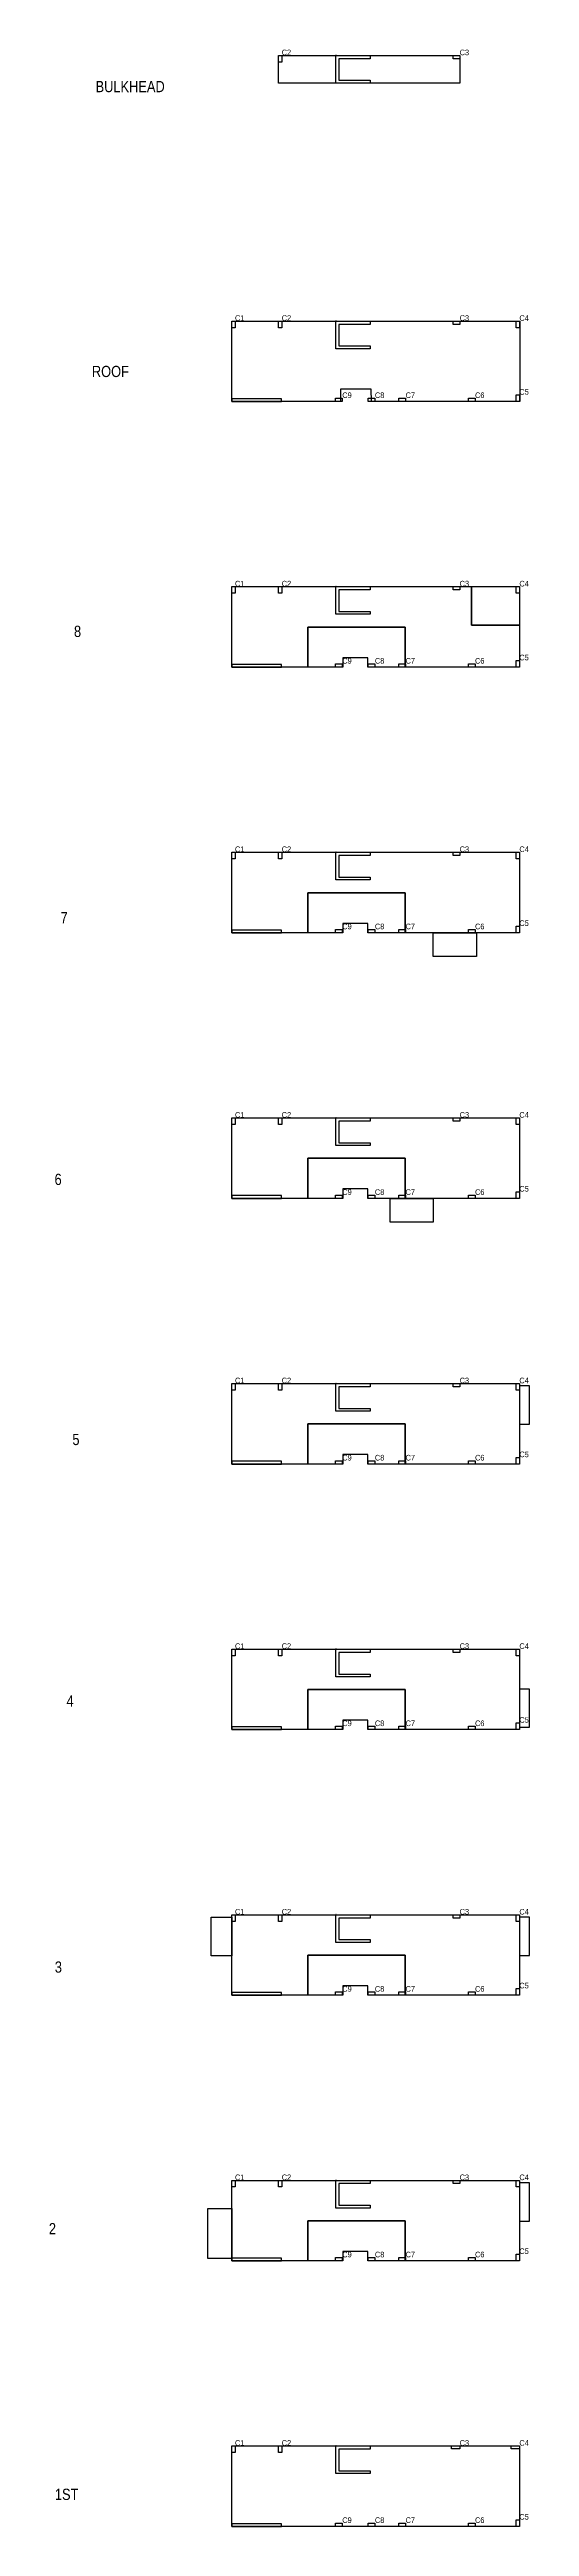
# Model space of a CAD drawing. Header units: inches. Extents: x 6 to 1742, y 2 to 8954.
import ezdxf

# ---------------------------------------------------------------- set-up
doc = ezdxf.new("R2010")
doc.units = ezdxf.units.IN
doc.header["$MEASUREMENT"] = 0
doc.header["$PDMODE"] = 98
for name, color, linetype in [('ADDITIONAL-LOAD', 3, 'Continuous'), ('BOUNDARY', 5, 'Continuous'), ('COL', 6, 'Continuous'), ('COL-LABEL', 2, 'Continuous'), ('datum', 7, 'Continuous'), ('STORY', 1, 'Continuous'), ('WALL', 1, 'Continuous')]:
    doc.layers.add(name, color=color, linetype=linetype)
doc.styles.add('3-32 ANNOTATIVE', font='Arial Narrow.ttf', dxfattribs={"height": 0.09375})

msp = doc.modelspace()

# ---------------------------------------------------------------- linework, layer by layer
at = {"layer": 'ADDITIONAL-LOAD'}
for points in [[(833.8, 8932.8), (1489.3, 8932.8), (1489.3, 8833.1), (833.8, 8833.1)], [(664.8, 7972.8), (1533.5, 7972.8), (1707.3, 7972.8), (1707.3, 7825.8), (1707.3, 7681.8), (1293.8, 7681.8), (1170, 7681.8), (1169.8, 7726.8), (1057.8, 7726.8), (1057.8, 7681.8), (941.8, 7681.8), (664.8, 7681.8)], [(1531.5, 7012.8), (1705.3, 7012.8), (1705.3, 6873.6), (1531.5, 6873.6)], [(939.8, 6866.8), (1291.8, 6866.8), (1291.8, 6721.8), (1156.8, 6721.8), (1156.8, 6755.8), (1066.9, 6755.8), (1066.9, 6721.8), (939.8, 6721.8)], [(939.8, 5906.8), (1291.8, 5906.8), (1291.8, 5761.8), (1156.8, 5761.8), (1156.8, 5795.8), (1066.9, 5795.8), (1066.9, 5761.8), (939.8, 5761.8)], [(1393.8, 5761.8), (1549.8, 5761.8), (1549.8, 5675.8), (1393.8, 5675.8)], [(939.8, 4946.8), (1291.8, 4946.8), (1291.8, 4801.8), (1156.8, 4801.8), (1156.8, 4835.8), (1066.9, 4835.8), (1066.9, 4801.8), (939.8, 4801.8)], [(1237.8, 4801.8), (1393.8, 4801.8), (1393.8, 4715.8), (1237.8, 4715.8)], [(1705.3, 3985.8), (1741.8, 3985.8), (1741.8, 4123.8), (1705.3, 4123.8)], [(939.8, 3986.8), (1291.8, 3986.8), (1291.8, 3841.8), (1156.8, 3841.8), (1156.8, 3875.8), (1066.9, 3875.8), (1066.9, 3841.8), (939.8, 3841.8)], [(939.8, 3026.8), (1291.8, 3026.8), (1291.8, 2881.8), (1156.8, 2881.8), (1156.8, 2915.8), (1066.9, 2915.8), (1066.9, 2881.8), (939.8, 2881.8)], [(1705.3, 2890.2), (1741.8, 2890.2), (1741.8, 3028.2), (1705.3, 3028.2)], [(590.8, 2203.8), (664.8, 2203.8), (664.8, 2063.8), (590.8, 2063.8)], [(1705.3, 2065.8), (1741.8, 2065.8), (1741.8, 2203.8), (1705.3, 2203.8)], [(939.8, 2066.8), (1291.8, 2066.8), (1291.8, 1921.8), (1156.8, 1921.8), (1156.8, 1955.8), (1066.9, 1955.8), (1066.9, 1921.8), (939.8, 1921.8)], [(1705.3, 1105.8), (1741.8, 1105.8), (1741.8, 1243.8), (1705.3, 1243.8)], [(578.8, 1150.8), (664.8, 1150.8), (664.8, 970.8), (578.8, 970.8)], [(939.8, 1106.8), (1291.8, 1106.8), (1291.8, 961.8), (1156.8, 961.8), (1156.8, 995.8), (1066.9, 995.8), (1066.9, 961.8), (939.8, 961.8)]]:
    msp.add_lwpolyline(points, close=True, dxfattribs=at)
at = {"layer": 'BOUNDARY'}
for points in [[(664.8, 7012.8), (1531.5, 7012.8), (1531.5, 6873.6), (1705.3, 6873.6), (1705.3, 6721.8), (1291.8, 6721.8), (1291.8, 6866.8), (939.8, 6866.8), (939.8, 6721.8), (664.8, 6721.8)], [(664.8, 6052.8), (1531.5, 6052.8), (1705.3, 6052.8), (1705.3, 5913.6), (1705.3, 5761.8), (1291.8, 5761.8), (1291.8, 5906.8), (939.8, 5906.8), (939.8, 5761.8), (664.8, 5761.8)], [(664.8, 5092.8), (1531.5, 5092.8), (1705.3, 5092.8), (1705.3, 4953.6), (1705.3, 4801.8), (1291.8, 4801.8), (1291.8, 4946.8), (939.8, 4946.8), (939.8, 4801.8), (664.8, 4801.8)], [(664.8, 4132.8), (1531.5, 4132.8), (1705.3, 4132.8), (1705.3, 3993.6), (1705.3, 3841.8), (1291.8, 3841.8), (1291.8, 3986.8), (939.8, 3986.8), (939.8, 3841.8), (664.8, 3841.8)], [(664.8, 3172.8), (1531.5, 3172.8), (1705.3, 3172.8), (1705.3, 3033.6), (1705.3, 2881.8), (1291.8, 2881.8), (1291.8, 3026.8), (939.8, 3026.8), (939.8, 2881.8), (664.8, 2881.8)], [(664.8, 2212.8), (1531.5, 2212.8), (1705.3, 2212.8), (1705.3, 2073.6), (1705.3, 1921.8), (1291.8, 1921.8), (1291.8, 2066.8), (939.8, 2066.8), (939.8, 1921.8), (664.8, 1921.8)], [(664.8, 1252.8), (1531.5, 1252.8), (1705.3, 1252.8), (1705.3, 1113.6), (1705.3, 961.8), (1291.8, 961.8), (1291.8, 1106.8), (939.8, 1106.8), (939.8, 961.8), (664.8, 961.8)], [(664.8, 292.8), (1531.5, 292.8), (1705.3, 292.8), (1705.3, 153.6), (1705.3, 1.8), (664.8, 1.8)]]:
    msp.add_lwpolyline(points, close=True, dxfattribs=at)
at = {"layer": 'COL'}
for points in [[(833.8, 8932.8), (845.8, 8932.8), (845.8, 8908.8), (833.8, 8908.8)], [(1465.3, 8932.8), (1489.3, 8932.8), (1489.3, 8920.8), (1465.3, 8920.8)], [(664.8, 7972.8), (676.8, 7972.8), (676.8, 7948.8), (664.8, 7948.8)], [(833.8, 7972.8), (845.8, 7972.8), (845.8, 7948.8), (833.8, 7948.8)], [(1465.3, 7972.8), (1489.3, 7972.8), (1489.3, 7960.8), (1465.3, 7960.8)], [(1693.3, 7972.8), (1705.3, 7972.8), (1705.3, 7948.8), (1693.3, 7948.8)], [(1693.3, 7705.8), (1705.3, 7705.8), (1705.3, 7681.8), (1693.3, 7681.8)], [(1040.8, 7693.8), (1064.8, 7693.8), (1064.8, 7681.8), (1040.8, 7681.8)], [(1158.8, 7693.8), (1182.8, 7693.8), (1182.8, 7681.8), (1158.8, 7681.8)], [(1269.8, 7693.8), (1293.8, 7693.8), (1293.8, 7681.8), (1269.8, 7681.8)], [(1521, 7693.8), (1545, 7693.8), (1545, 7681.8), (1521, 7681.8)], [(664.8, 7012.8), (676.8, 7012.8), (676.8, 6988.8), (664.8, 6988.8)], [(833.8, 7012.8), (845.8, 7012.8), (845.8, 6988.8), (833.8, 6988.8)], [(1465.3, 7012.8), (1489.3, 7012.8), (1489.3, 7000.8), (1465.3, 7000.8)], [(1693.3, 7012.8), (1705.3, 7012.8), (1705.3, 6988.8), (1693.3, 6988.8)], [(1040.8, 6733.8), (1064.8, 6733.8), (1064.8, 6721.8), (1040.8, 6721.8)], [(1158.8, 6733.8), (1182.8, 6733.8), (1182.8, 6721.8), (1158.8, 6721.8)], [(1269.8, 6733.8), (1293.8, 6733.8), (1293.8, 6721.8), (1269.8, 6721.8)], [(1521, 6733.8), (1545, 6733.8), (1545, 6721.8), (1521, 6721.8)], [(1693.3, 6745.8), (1705.3, 6745.8), (1705.3, 6721.8), (1693.3, 6721.8)], [(664.8, 6052.8), (676.8, 6052.8), (676.8, 6028.8), (664.8, 6028.8)], [(833.8, 6052.8), (845.8, 6052.8), (845.8, 6028.8), (833.8, 6028.8)], [(1465.3, 6052.8), (1489.3, 6052.8), (1489.3, 6040.8), (1465.3, 6040.8)], [(1693.3, 6052.8), (1705.3, 6052.8), (1705.3, 6028.8), (1693.3, 6028.8)], [(1040.8, 5773.8), (1064.8, 5773.8), (1064.8, 5761.8), (1040.8, 5761.8)], [(1158.8, 5773.8), (1182.8, 5773.8), (1182.8, 5761.8), (1158.8, 5761.8)], [(1269.8, 5773.8), (1293.8, 5773.8), (1293.8, 5761.8), (1269.8, 5761.8)], [(1521, 5773.8), (1545, 5773.8), (1545, 5761.8), (1521, 5761.8)], [(1693.3, 5785.8), (1705.3, 5785.8), (1705.3, 5761.8), (1693.3, 5761.8)], [(664.8, 5092.8), (676.8, 5092.8), (676.8, 5068.8), (664.8, 5068.8)], [(833.8, 5092.8), (845.8, 5092.8), (845.8, 5068.8), (833.8, 5068.8)], [(1465.3, 5092.8), (1489.3, 5092.8), (1489.3, 5080.8), (1465.3, 5080.8)], [(1693.3, 5092.8), (1705.3, 5092.8), (1705.3, 5068.8), (1693.3, 5068.8)], [(1040.8, 4813.8), (1064.8, 4813.8), (1064.8, 4801.8), (1040.8, 4801.8)], [(1158.8, 4813.8), (1182.8, 4813.8), (1182.8, 4801.8), (1158.8, 4801.8)], [(1269.8, 4813.8), (1293.8, 4813.8), (1293.8, 4801.8), (1269.8, 4801.8)], [(1521, 4813.8), (1545, 4813.8), (1545, 4801.8), (1521, 4801.8)], [(1693.3, 4825.8), (1705.3, 4825.8), (1705.3, 4801.8), (1693.3, 4801.8)], [(664.8, 4132.8), (676.8, 4132.8), (676.8, 4108.8), (664.8, 4108.8)], [(833.8, 4132.8), (845.8, 4132.8), (845.8, 4108.8), (833.8, 4108.8)], [(1465.3, 4132.8), (1489.3, 4132.8), (1489.3, 4120.8), (1465.3, 4120.8)], [(1693.3, 4132.8), (1705.3, 4132.8), (1705.3, 4108.8), (1693.3, 4108.8)], [(1040.8, 3853.8), (1064.8, 3853.8), (1064.8, 3841.8), (1040.8, 3841.8)], [(1158.8, 3853.8), (1182.8, 3853.8), (1182.8, 3841.8), (1158.8, 3841.8)], [(1269.8, 3853.8), (1293.8, 3853.8), (1293.8, 3841.8), (1269.8, 3841.8)], [(1521, 3853.8), (1545, 3853.8), (1545, 3841.8), (1521, 3841.8)], [(1693.3, 3865.8), (1705.3, 3865.8), (1705.3, 3841.8), (1693.3, 3841.8)], [(664.8, 3172.8), (676.8, 3172.8), (676.8, 3148.8), (664.8, 3148.8)], [(833.8, 3172.8), (845.8, 3172.8), (845.8, 3148.8), (833.8, 3148.8)], [(1465.3, 3172.8), (1489.3, 3172.8), (1489.3, 3160.8), (1465.3, 3160.8)], [(1693.3, 3172.8), (1705.3, 3172.8), (1705.3, 3148.8), (1693.3, 3148.8)], [(1040.8, 2893.8), (1064.8, 2893.8), (1064.8, 2881.8), (1040.8, 2881.8)], [(1158.8, 2893.8), (1182.8, 2893.8), (1182.8, 2881.8), (1158.8, 2881.8)], [(1269.8, 2893.8), (1293.8, 2893.8), (1293.8, 2881.8), (1269.8, 2881.8)], [(1521, 2893.8), (1545, 2893.8), (1545, 2881.8), (1521, 2881.8)], [(1693.3, 2905.8), (1705.3, 2905.8), (1705.3, 2881.8), (1693.3, 2881.8)], [(664.8, 2212.8), (676.8, 2212.8), (676.8, 2188.8), (664.8, 2188.8)], [(833.8, 2212.8), (845.8, 2212.8), (845.8, 2188.8), (833.8, 2188.8)], [(1465.3, 2212.8), (1489.3, 2212.8), (1489.3, 2200.8), (1465.3, 2200.8)], [(1693.3, 2212.8), (1705.3, 2212.8), (1705.3, 2188.8), (1693.3, 2188.8)], [(1040.8, 1933.8), (1064.8, 1933.8), (1064.8, 1921.8), (1040.8, 1921.8)], [(1158.8, 1933.8), (1182.8, 1933.8), (1182.8, 1921.8), (1158.8, 1921.8)], [(1269.8, 1933.8), (1293.8, 1933.8), (1293.8, 1921.8), (1269.8, 1921.8)], [(1521, 1933.8), (1545, 1933.8), (1545, 1921.8), (1521, 1921.8)], [(1693.3, 1945.8), (1705.3, 1945.8), (1705.3, 1921.8), (1693.3, 1921.8)], [(664.8, 1252.8), (676.8, 1252.8), (676.8, 1228.8), (664.8, 1228.8)], [(833.8, 1252.8), (845.8, 1252.8), (845.8, 1228.8), (833.8, 1228.8)], [(1465.3, 1252.8), (1489.3, 1252.8), (1489.3, 1240.8), (1465.3, 1240.8)], [(1693.3, 1252.8), (1705.3, 1252.8), (1705.3, 1228.8), (1693.3, 1228.8)], [(1693.3, 985.8), (1705.3, 985.8), (1705.3, 961.8), (1693.3, 961.8)], [(1040.8, 973.8), (1064.8, 973.8), (1064.8, 961.8), (1040.8, 961.8)], [(1158.8, 973.8), (1182.8, 973.8), (1182.8, 961.8), (1158.8, 961.8)], [(1269.8, 973.8), (1293.8, 973.8), (1293.8, 961.8), (1269.8, 961.8)], [(1521, 973.8), (1545, 973.8), (1545, 961.8), (1521, 961.8)], [(664.8, 292.8), (676.8, 292.8), (676.8, 268.8), (664.8, 268.8)], [(833.8, 292.8), (845.8, 292.8), (845.8, 268.8), (833.8, 268.8)], [(1459.3, 292.8), (1489.3, 292.8), (1489.3, 282.8), (1459.3, 282.8)], [(1675.3, 292.8), (1705.3, 292.8), (1705.3, 282.8), (1675.3, 282.8)], [(1040.8, 13.8), (1064.8, 13.8), (1064.8, 1.8), (1040.8, 1.8)], [(1158.8, 13.8), (1182.8, 13.8), (1182.8, 1.8), (1158.8, 1.8)], [(1269.8, 13.8), (1293.8, 13.8), (1293.8, 1.8), (1269.8, 1.8)], [(1521, 13.8), (1545, 13.8), (1545, 1.8), (1521, 1.8)], [(1693.3, 25.8), (1705.3, 25.8), (1705.3, 1.8), (1693.3, 1.8)]]:
    msp.add_lwpolyline(points, close=True, dxfattribs=at)
at = {"layer": 'datum'}
for p in [(1041.8, 8932.8), (1041.8, 7972.8), (1041.8, 7012.8), (1041.8, 6052.8), (1041.8, 5092.8), (1041.8, 4132.8), (1041.8, 3172.8), (1041.8, 2212.8), (1041.8, 1252.8), (1041.8, 292.8)]:
    msp.add_point(p, dxfattribs=at)
at = {"layer": 'WALL'}
for points in [[(1165.8, 8920.8), (1165.8, 8920.8), (1051.8, 8920.8), (1051.8, 8842.8), (1165.8, 8842.8), (1165.8, 8832.8), (1041.8, 8832.8), (1041.8, 8932.8), (1165.8, 8932.8)], [(1165.8, 7960.8), (1165.8, 7960.8), (1051.8, 7960.8), (1051.8, 7882.8), (1165.8, 7882.8), (1165.8, 7872.8), (1041.8, 7872.8), (1041.8, 7972.8), (1165.8, 7972.8)], [(664.8, 7681.8), (844.8, 7681.8), (844.8, 7691.8), (664.8, 7691.8)], [(1165.8, 7000.8), (1165.8, 7000.8), (1051.8, 7000.8), (1051.8, 6922.8), (1165.8, 6922.8), (1165.8, 6912.8), (1041.8, 6912.8), (1041.8, 7012.8), (1165.8, 7012.8)], [(664.8, 6721.8), (844.8, 6721.8), (844.8, 6731.8), (664.8, 6731.8)], [(1165.8, 6040.8), (1165.8, 6040.8), (1051.8, 6040.8), (1051.8, 5962.8), (1165.8, 5962.8), (1165.8, 5952.8), (1041.8, 5952.8), (1041.8, 6052.8), (1165.8, 6052.8)], [(664.8, 5761.8), (844.8, 5761.8), (844.8, 5771.8), (664.8, 5771.8)], [(1165.8, 5080.8), (1165.8, 5080.8), (1051.8, 5080.8), (1051.8, 5002.8), (1165.8, 5002.8), (1165.8, 4992.8), (1041.8, 4992.8), (1041.8, 5092.8), (1165.8, 5092.8)], [(664.8, 4801.8), (844.8, 4801.8), (844.8, 4811.8), (664.8, 4811.8)], [(1165.8, 4120.8), (1165.8, 4120.8), (1051.8, 4120.8), (1051.8, 4042.8), (1165.8, 4042.8), (1165.8, 4032.8), (1041.8, 4032.8), (1041.8, 4132.8), (1165.8, 4132.8)], [(664.8, 3841.8), (844.8, 3841.8), (844.8, 3851.8), (664.8, 3851.8)], [(1165.8, 3160.8), (1165.8, 3160.8), (1051.8, 3160.8), (1051.8, 3082.8), (1165.8, 3082.8), (1165.8, 3072.8), (1041.8, 3072.8), (1041.8, 3172.8), (1165.8, 3172.8)], [(664.8, 2881.8), (844.8, 2881.8), (844.8, 2891.8), (664.8, 2891.8)], [(1165.8, 2200.8), (1165.8, 2200.8), (1051.8, 2200.8), (1051.8, 2122.8), (1165.8, 2122.8), (1165.8, 2112.8), (1041.8, 2112.8), (1041.8, 2212.8), (1165.8, 2212.8)], [(664.8, 1921.8), (844.8, 1921.8), (844.8, 1931.8), (664.8, 1931.8)], [(1165.8, 1240.8), (1165.8, 1240.8), (1051.8, 1240.8), (1051.8, 1162.8), (1165.8, 1162.8), (1165.8, 1152.8), (1041.8, 1152.8), (1041.8, 1252.8), (1165.8, 1252.8)], [(664.8, 961.8), (844.8, 961.8), (844.8, 971.8), (664.8, 971.8)], [(1165.8, 280.8), (1165.8, 280.8), (1051.8, 280.8), (1051.8, 202.8), (1165.8, 202.8), (1165.8, 192.8), (1041.8, 192.8), (1041.8, 292.8), (1165.8, 292.8)], [(664.8, 1.8), (844.8, 1.8), (844.8, 11.8), (664.8, 11.8)]]:
    msp.add_lwpolyline(points, close=True, dxfattribs=at)

# ---------------------------------------------------------------- texts
at = {"layer": 'COL-LABEL', "char_height": 20.25, "attachment_point": 1, "style": '3-32 ANNOTATIVE'}
for s, insert in [('C2', (845.8, 8953.8)), ('C3', (1489.3, 8953.8)), ('C1', (676.8, 7993.8)), ('C2', (845.8, 7993.8)), ('C3', (1489.3, 7993.8)), ('C4', (1705.3, 7993.8)), ('C9', (1064.8, 7714.8)), ('C8', (1182.8, 7714.8)), ('C7', (1293.8, 7714.8)), ('C6', (1545, 7714.8)), ('C5', (1705.3, 7726.8)), ('C1', (676.8, 7033.8)), ('C2', (845.8, 7033.8)), ('C3', (1489.3, 7033.8)), ('C4', (1705.3, 7033.8)), ('C9', (1064.8, 6754.8)), ('C8', (1182.8, 6754.8)), ('C7', (1293.8, 6754.8)), ('C6', (1545, 6754.8)), ('C5', (1705.3, 6766.8)), ('C1', (676.8, 6073.8)), ('C2', (845.8, 6073.8)), ('C3', (1489.3, 6073.8)), ('C4', (1705.3, 6073.8)), ('C9', (1064.8, 5794.8)), ('C8', (1182.8, 5794.8)), ('C7', (1293.8, 5794.8)), ('C6', (1545, 5794.8)), ('C5', (1705.3, 5806.8)), ('C1', (676.8, 5113.8)), ('C2', (845.8, 5113.8)), ('C3', (1489.3, 5113.8)), ('C4', (1705.3, 5113.8)), ('C9', (1064.8, 4834.8)), ('C8', (1182.8, 4834.8)), ('C7', (1293.8, 4834.8)), ('C6', (1545, 4834.8)), ('C5', (1705.3, 4846.8)), ('C1', (676.8, 4153.8)), ('C2', (845.8, 4153.8)), ('C3', (1489.3, 4153.8)), ('C4', (1705.3, 4153.8)), ('C9', (1064.8, 3874.8)), ('C8', (1182.8, 3874.8)), ('C7', (1293.8, 3874.8)), ('C6', (1545, 3874.8)), ('C5', (1705.3, 3886.8)), ('C1', (676.8, 3193.8)), ('C2', (845.8, 3193.8)), ('C3', (1489.3, 3193.8)), ('C4', (1705.3, 3193.8)), ('C9', (1064.8, 2914.8)), ('C8', (1182.8, 2914.8)), ('C7', (1293.8, 2914.8)), ('C6', (1545, 2914.8)), ('C5', (1705.3, 2926.8)), ('C1', (676.8, 2233.8)), ('C2', (845.8, 2233.8)), ('C3', (1489.3, 2233.8)), ('C4', (1705.3, 2233.8)), ('C9', (1064.8, 1954.8)), ('C8', (1182.8, 1954.8)), ('C7', (1293.8, 1954.8)), ('C6', (1545, 1954.8)), ('C5', (1705.3, 1966.8)), ('C1', (676.8, 1273.8)), ('C2', (845.8, 1273.8)), ('C3', (1489.3, 1273.8)), ('C4', (1705.3, 1273.8)), ('C9', (1064.8, 994.8)), ('C8', (1182.8, 994.8)), ('C7', (1293.8, 994.8)), ('C6', (1545, 994.8)), ('C5', (1705.3, 1006.8)), ('C1', (676.8, 313.8)), ('C2', (845.8, 313.8)), ('C3', (1489.3, 313.8)), ('C4', (1705.3, 313.8)), ('C9', (1064.8, 34.8)), ('C8', (1182.8, 34.8)), ('C7', (1293.8, 34.8)), ('C6', (1545, 34.8)), ('C5', (1705.3, 46.8))]:
    msp.add_mtext(s, dxfattribs=dict(at, insert=insert))
at = {"layer": 'STORY', "char_height": 40.5, "attachment_point": 1, "style": '3-32 ANNOTATIVE'}
for s, insert in [('BULKHEAD', (172.6, 8840.5)), ('ROOF', (159.1, 7810.9)), ('8', (94.4, 6871.4)), ('7', (45.7, 5836.4)), ('6', (24.1, 4890.8)), ('5', (88.7, 3950.8)), ('4', (67.2, 3005.2)), ('3', (25.1, 2044)), ('2', (3.6, 1098.4)), ('1ST', (25.3, 138.1))]:
    msp.add_mtext(s, dxfattribs=dict(at, insert=insert))

doc.saveas('drawing.dxf')
